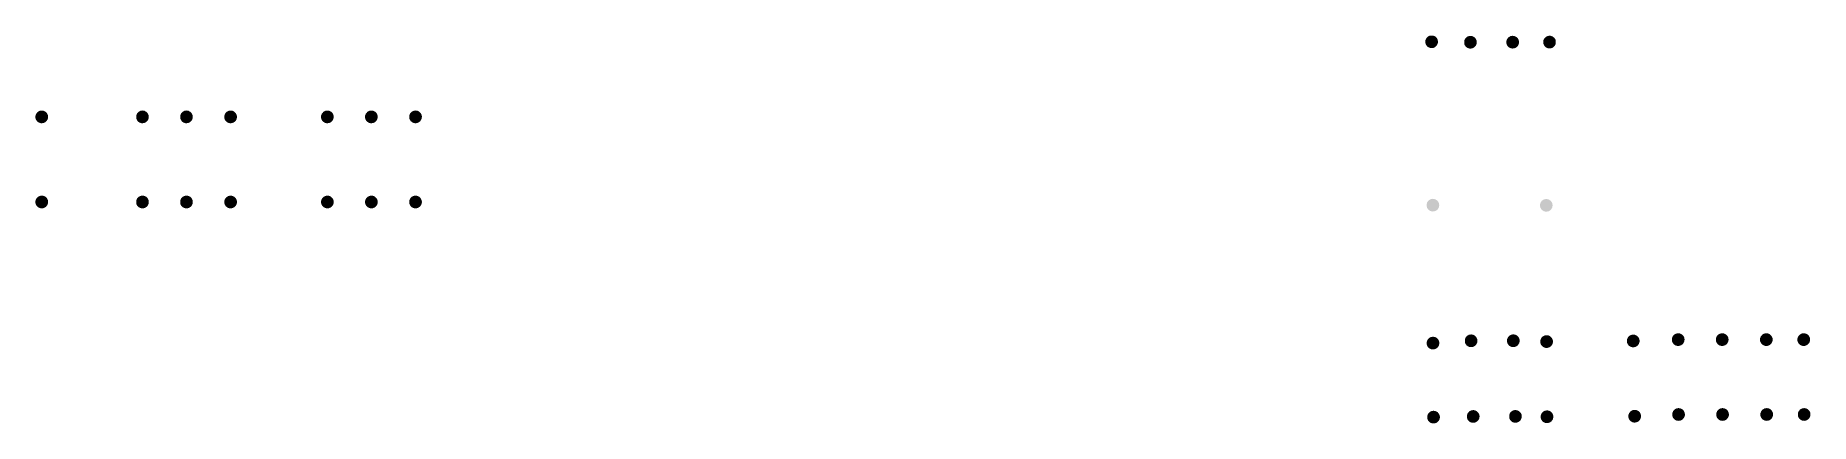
# Model space of a CAD drawing. Header units: inches. Extents: x 0 to 11487, y 0 to 10656.
# Drawn here: x 597.65 to 630.12, y 410.74 to 417.84 of the extents above; entities that cross this region are included whole.
import ezdxf

# ---------------------------------------------------------------- set-up
doc = ezdxf.new("R2010")
doc.units = ezdxf.units.IN
doc.header["$MEASUREMENT"] = 0
doc.layers.add('HATCH', color=7, linetype='Continuous')
pattern_1 = [(50, (211.243567963, 30.135967725), (7.172601826e-05, -6.275213498e-06), [7.5e-06, -8.25e-05]), (355, (211.24356796, 30.135967725), (-1.3875133361e-05, 7.521921337e-05), [6e-06, -6.6e-05]), (100.45144446, (211.24357394, 30.1359672), (5.7850884673e-05, 6.8943999097e-05), [6.3740192e-06, -7.01142112e-05]), (46.1842, (211.24356796, 30.135987725), (0.000106724133067, -1.6551928079e-05), [1.125e-05, -0.00012375]), (96.63563549, (211.24357686, 30.13598635), (9.3466194567e-05, 9.7411860077e-05), [9.5610342e-06, -0.000105171376]), (351.18416399, (211.24356796, 30.13598773), (9.3466194505e-05, 9.7411860027e-05), [9e-06, -9.90000001e-05]), (21, (211.243577963, 30.135982725), (5.9690705212e-05, -4.02618890665e-05), [7.5e-06, -8.25e-05]), (326, (211.24357796, 30.135982725), (2.4331533192e-05, 7.2515004505e-05), [6e-06, -6.6e-05]), (71.45144474, (211.24358294, 30.13597937), (8.4022237673e-05, 3.2253115281e-05), [6.374019e-06, -7.01142112e-05]), (37.5, (211.243567963, 30.135967725), (1.2159855317e-06, 3.32893853831e-05), [0, -6.52e-05, 0, -6.7e-05, 0, -6.625e-05]), (7.5, (211.243567963, 30.135967725), (2.63069537442e-05, 3.94411711882e-05), [0, -3.82e-05, 0, -6.37e-05, 0, -2.525e-05]), (327.5, (211.243545663, 30.135967725), (5.33822436172e-05, -2.2554871734e-06), [0, -2.5e-05, 0, -7.8e-05, 0, -0.0001035]), (317.5, (211.243535663, 30.135967725), (5.83186169342e-05, 1.00104982332e-05), [0, -3.25e-05, 0, -5.18e-05, 0, -7.35e-05])]

msp = doc.modelspace()

# ---------------------------------------------------------------- hatches: boundary and pattern name
at = {"layer": 'HATCH'}
h = msp.add_hatch(dxfattribs=at)
h.set_pattern_fill('AR-CONC', color=256, scale=1e-05)
h.set_pattern_definition(pattern_1)
h.paths.add_polyline_path([(623.21531, 417.83735), (623.1667, 417.83735, 0.18293728), (623.0972, 417.79264), (623.22616, 417.61188, 0.32720785), (623.30773, 417.72319, 0.35403658)])
h.paths.add_polyline_path([(623.0972, 417.79264, 0.16069185), (623.07428, 417.72319, 0.50692297), (623.22616, 417.61188)])
h = msp.add_hatch(dxfattribs=at)
h.set_pattern_fill('AR-CONC', color=256, scale=1e-05, angle=90)
h.set_pattern_definition([(140, (1011.487717504, 5.767142906), (6.275213498e-06, 7.172601826e-05), [7.5e-06, -8.25e-05]), (85, (1011.4877175, 5.76714291), (-7.521921337e-05, -1.3875133361e-05), [6e-06, -6.6e-05]), (190.45144446, (1011.487718026, 5.767148884), (-6.8943999097e-05, 5.7850884673e-05), [6.3740192e-06, -7.01142112e-05]), (136.1842, (1011.4876975, 5.76714291), (1.6551928079e-05, 0.000106724133067), [1.125e-05, -0.00012375]), (186.63563549, (1011.48769888, 5.7671518), (-9.7411860077e-05, 9.3466194567e-05), [9.5610342e-06, -0.000105171376]), (81.18416399, (1011.4876975, 5.76714291), (-9.7411860027e-05, 9.3466194505e-05), [9e-06, -9.90000001e-05]), (111, (1011.487702504, 5.767152906), (4.02618890665e-05, 5.9690705212e-05), [7.5e-06, -8.25e-05]), (56, (1011.4877025, 5.76715291), (-7.2515004505e-05, 2.4331533192e-05), [6e-06, -6.6e-05]), (161.45144474, (1011.48770586, 5.76715788), (-3.2253115281e-05, 8.4022237673e-05), [6.374019e-06, -7.01142112e-05]), (127.5, (1011.487717504, 5.767142906), (-3.32893853831e-05, 1.2159855317e-06), [0, -6.52e-05, 0, -6.7e-05, 0, -6.625e-05]), (97.5, (1011.487717504, 5.767142906), (-3.94411711882e-05, 2.63069537442e-05), [0, -3.82e-05, 0, -6.37e-05, 0, -2.525e-05]), (57.5, (1011.487717504, 5.767120606), (2.2554871734e-06, 5.33822436172e-05), [0, -2.5e-05, 0, -7.8e-05, 0, -0.0001035]), (47.5, (1011.487717504, 5.767110606), (-1.00104982332e-05, 5.83186169342e-05), [0, -3.25e-05, 0, -5.18e-05, 0, -7.35e-05])])
h.paths.add_polyline_path([(623.78633, 417.73888), (623.78633, 417.69028, 0.18293728), (623.83104, 417.62077), (624.0118, 417.74973, 0.32720785), (623.9005, 417.8313, 0.35403658)])
h.paths.add_polyline_path([(623.83104, 417.62077, 0.16069185), (623.9005, 417.59786, 0.50692297), (624.0118, 417.74973)])
h = msp.add_hatch(dxfattribs=at)
h.set_pattern_fill('AR-CONC', color=256, scale=1e-05, angle=90)
h.set_pattern_definition([(140, (1012.26046638, 5.76808447), (6.275213498e-06, 7.172601826e-05), [7.5e-06, -8.25e-05]), (85, (1012.26046638, 5.76808447), (-7.521921337e-05, -1.3875133361e-05), [6e-06, -6.6e-05]), (190.45144446, (1012.260466904, 5.76809045), (-6.8943999097e-05, 5.7850884673e-05), [6.3740192e-06, -7.01142112e-05]), (136.1842, (1012.26044638, 5.76808447), (1.6551928079e-05, 0.000106724133067), [1.125e-05, -0.00012375]), (186.63563549, (1012.26044776, 5.76809336), (-9.7411860077e-05, 9.3466194567e-05), [9.5610342e-06, -0.000105171376]), (81.18416399, (1012.26044638, 5.76808447), (-9.7411860027e-05, 9.3466194505e-05), [9e-06, -9.90000001e-05]), (111, (1012.26045138, 5.76809447), (4.02618890665e-05, 5.9690705212e-05), [7.5e-06, -8.25e-05]), (56, (1012.26045138, 5.76809447), (-7.2515004505e-05, 2.4331533192e-05), [6e-06, -6.6e-05]), (161.45144474, (1012.260454736, 5.768099445), (-3.2253115281e-05, 8.4022237673e-05), [6.374019e-06, -7.01142112e-05]), (127.5, (1012.26046638, 5.76808447), (-3.32893853831e-05, 1.2159855317e-06), [0, -6.52e-05, 0, -6.7e-05, 0, -6.625e-05]), (97.5, (1012.26046638, 5.76808447), (-3.94411711882e-05, 2.63069537442e-05), [0, -3.82e-05, 0, -6.37e-05, 0, -2.525e-05]), (57.5, (1012.26046638, 5.76806217), (2.2554871734e-06, 5.33822436172e-05), [0, -2.5e-05, 0, -7.8e-05, 0, -0.0001035]), (47.5, (1012.26046638, 5.76805217), (-1.00104982332e-05, 5.83186169342e-05), [0, -3.25e-05, 0, -5.18e-05, 0, -7.35e-05])])
h.paths.add_polyline_path([(624.55908, 417.73982), (624.55908, 417.69122, 0.18293728), (624.60379, 417.62171), (624.78455, 417.75067, 0.32720785), (624.67325, 417.83225, 0.35403658)])
h.paths.add_polyline_path([(624.60379, 417.62171, 0.16069185), (624.67325, 417.5988, 0.50692297), (624.78455, 417.75067)])
h = msp.add_hatch(dxfattribs=at)
h.set_pattern_fill('AR-CONC', color=256, scale=1e-05)
h.set_pattern_definition(pattern_1)
h.paths.add_polyline_path([(625.4322, 417.79775, 0.67483263), (625.23144, 417.71674, 0.28343791), (625.29572, 417.61246)])
h.paths.add_polyline_path([(625.46137, 417.68831), (625.46137, 417.74517, 0.1310024), (625.4322, 417.79775), (625.29572, 417.61246, 0.48022334)])
h = msp.add_hatch(dxfattribs=at)
h.set_pattern_fill('AR-CONC', color=256, scale=1e-05, angle=90)
h.set_pattern_definition([(140, (985.34638426, 4.401089167), (6.275213498e-06, 7.172601826e-05), [7.5e-06, -8.25e-05]), (85, (985.34638426, 4.40108917), (-7.521921337e-05, -1.3875133361e-05), [6e-06, -6.6e-05]), (190.45144446, (985.34638478, 4.401095144), (-6.8943999097e-05, 5.7850884673e-05), [6.3740192e-06, -7.01142112e-05]), (136.1842, (985.34636426, 4.40108917), (1.6551928079e-05, 0.000106724133067), [1.125e-05, -0.00012375]), (186.63563549, (985.34636564, 4.40109806), (-9.7411860077e-05, 9.3466194567e-05), [9.5610342e-06, -0.000105171376]), (81.18416399, (985.34636426, 4.40108917), (-9.7411860027e-05, 9.3466194505e-05), [9e-06, -9.90000001e-05]), (111, (985.34636926, 4.401099167), (4.02618890665e-05, 5.9690705212e-05), [7.5e-06, -8.25e-05]), (56, (985.34636926, 4.40109917), (-7.2515004505e-05, 2.4331533192e-05), [6e-06, -6.6e-05]), (161.45144474, (985.34637261, 4.40110414), (-3.2253115281e-05, 8.4022237673e-05), [6.374019e-06, -7.01142112e-05]), (127.5, (985.346384258, 4.401089167), (-3.32893853831e-05, 1.2159855317e-06), [0, -6.52e-05, 0, -6.7e-05, 0, -6.625e-05]), (97.5, (985.34638426, 4.401089167), (-3.94411711882e-05, 2.63069537442e-05), [0, -3.82e-05, 0, -6.37e-05, 0, -2.525e-05]), (57.5, (985.346384258, 4.401066867), (2.2554871734e-06, 5.33822436172e-05), [0, -2.5e-05, 0, -7.8e-05, 0, -0.0001035]), (47.5, (985.34638426, 4.401056867), (-1.00104982332e-05, 5.83186169342e-05), [0, -3.25e-05, 0, -5.18e-05, 0, -7.35e-05])])
h.paths.add_polyline_path([(597.645, 416.37283), (597.645, 416.32423, 0.18293728), (597.68971, 416.25472), (597.87047, 416.38368, 0.32720785), (597.75917, 416.46525, 0.35403658)])
h.paths.add_polyline_path([(597.68971, 416.25472, 0.16069185), (597.75917, 416.2318, 0.50692297), (597.87047, 416.38368)])
h = msp.add_hatch(dxfattribs=at)
h.set_pattern_fill('AR-CONC', color=256, scale=1e-05, angle=90)
h.set_pattern_definition([(140, (987.18936963, 4.401089167), (6.275213498e-06, 7.172601826e-05), [7.5e-06, -8.25e-05]), (85, (987.18936963, 4.40108917), (-7.521921337e-05, -1.3875133361e-05), [6e-06, -6.6e-05]), (190.45144446, (987.18937015, 4.401095144), (-6.8943999097e-05, 5.7850884673e-05), [6.3740192e-06, -7.01142112e-05]), (136.1842, (987.18934963, 4.40108917), (1.6551928079e-05, 0.000106724133067), [1.125e-05, -0.00012375]), (186.63563549, (987.18935101, 4.40109806), (-9.7411860077e-05, 9.3466194567e-05), [9.5610342e-06, -0.000105171376]), (81.18416399, (987.18934963, 4.40108917), (-9.7411860027e-05, 9.3466194505e-05), [9e-06, -9.90000001e-05]), (111, (987.18935463, 4.401099167), (4.02618890665e-05, 5.9690705212e-05), [7.5e-06, -8.25e-05]), (56, (987.18935463, 4.40109917), (-7.2515004505e-05, 2.4331533192e-05), [6e-06, -6.6e-05]), (161.45144474, (987.18935798, 4.40110414), (-3.2253115281e-05, 8.4022237673e-05), [6.374019e-06, -7.01142112e-05]), (127.5, (987.189369628, 4.401089167), (-3.32893853831e-05, 1.2159855317e-06), [0, -6.52e-05, 0, -6.7e-05, 0, -6.625e-05]), (97.5, (987.189369628, 4.401089167), (-3.94411711882e-05, 2.63069537442e-05), [0, -3.82e-05, 0, -6.37e-05, 0, -2.525e-05]), (57.5, (987.189369628, 4.401066867), (2.2554871734e-06, 5.33822436172e-05), [0, -2.5e-05, 0, -7.8e-05, 0, -0.0001035]), (47.5, (987.18936963, 4.401056867), (-1.00104982332e-05, 5.83186169342e-05), [0, -3.25e-05, 0, -5.18e-05, 0, -7.35e-05])])
h.paths.add_polyline_path([(599.48799, 416.37283), (599.48799, 416.32423, 0.18293728), (599.5327, 416.25472), (599.71346, 416.38368, 0.32720785), (599.60215, 416.46525, 0.35403658)])
h.paths.add_polyline_path([(599.5327, 416.25472, 0.16069185), (599.60215, 416.2318, 0.50692297), (599.71346, 416.38368)])
h = msp.add_hatch(dxfattribs=at)
h.set_pattern_fill('AR-CONC', color=256, scale=1e-05, angle=90)
h.set_pattern_definition([(140, (987.994509985, 4.401089167), (6.275213498e-06, 7.172601826e-05), [7.5e-06, -8.25e-05]), (85, (987.994509985, 4.40108917), (-7.521921337e-05, -1.3875133361e-05), [6e-06, -6.6e-05]), (190.45144446, (987.99451051, 4.401095144), (-6.8943999097e-05, 5.7850884673e-05), [6.3740192e-06, -7.01142112e-05]), (136.1842, (987.994489985, 4.40108917), (1.6551928079e-05, 0.000106724133067), [1.125e-05, -0.00012375]), (186.63563549, (987.99449136, 4.40109806), (-9.7411860077e-05, 9.3466194567e-05), [9.5610342e-06, -0.000105171376]), (81.18416399, (987.99448999, 4.40108917), (-9.7411860027e-05, 9.3466194505e-05), [9e-06, -9.90000001e-05]), (111, (987.994494985, 4.401099167), (4.02618890665e-05, 5.9690705212e-05), [7.5e-06, -8.25e-05]), (56, (987.994494985, 4.40109917), (-7.2515004505e-05, 2.4331533192e-05), [6e-06, -6.6e-05]), (161.45144474, (987.99449834, 4.40110414), (-3.2253115281e-05, 8.4022237673e-05), [6.374019e-06, -7.01142112e-05]), (127.5, (987.994509985, 4.401089167), (-3.32893853831e-05, 1.2159855317e-06), [0, -6.52e-05, 0, -6.7e-05, 0, -6.625e-05]), (97.5, (987.994509985, 4.401089167), (-3.94411711882e-05, 2.63069537442e-05), [0, -3.82e-05, 0, -6.37e-05, 0, -2.525e-05]), (57.5, (987.994509985, 4.401066867), (2.2554871734e-06, 5.33822436172e-05), [0, -2.5e-05, 0, -7.8e-05, 0, -0.0001035]), (47.5, (987.994509985, 4.401056867), (-1.00104982332e-05, 5.83186169342e-05), [0, -3.25e-05, 0, -5.18e-05, 0, -7.35e-05])])
h.paths.add_polyline_path([(600.29313, 416.37283), (600.29313, 416.32423, 0.18293728), (600.33784, 416.25472), (600.5186, 416.38368, 0.32720785), (600.40729, 416.46525, 0.35403658)])
h.paths.add_polyline_path([(600.33784, 416.25472, 0.16069185), (600.40729, 416.2318, 0.50692297), (600.5186, 416.38368)])
h = msp.add_hatch(dxfattribs=at)
h.set_pattern_fill('AR-CONC', color=256, scale=1e-05, angle=90)
h.set_pattern_definition([(140, (988.802231683, 4.401089167), (6.275213498e-06, 7.172601826e-05), [7.5e-06, -8.25e-05]), (85, (988.80223168, 4.40108917), (-7.521921337e-05, -1.3875133361e-05), [6e-06, -6.6e-05]), (190.45144446, (988.802232206, 4.401095144), (-6.8943999097e-05, 5.7850884673e-05), [6.3740192e-06, -7.01142112e-05]), (136.1842, (988.80221168, 4.40108917), (1.6551928079e-05, 0.000106724133067), [1.125e-05, -0.00012375]), (186.63563549, (988.80221306, 4.40109806), (-9.7411860077e-05, 9.3466194567e-05), [9.5610342e-06, -0.000105171376]), (81.18416399, (988.80221168, 4.40108917), (-9.7411860027e-05, 9.3466194505e-05), [9e-06, -9.90000001e-05]), (111, (988.802216683, 4.401099167), (4.02618890665e-05, 5.9690705212e-05), [7.5e-06, -8.25e-05]), (56, (988.80221668, 4.40109917), (-7.2515004505e-05, 2.4331533192e-05), [6e-06, -6.6e-05]), (161.45144474, (988.80222004, 4.40110414), (-3.2253115281e-05, 8.4022237673e-05), [6.374019e-06, -7.01142112e-05]), (127.5, (988.802231683, 4.401089167), (-3.32893853831e-05, 1.2159855317e-06), [0, -6.52e-05, 0, -6.7e-05, 0, -6.625e-05]), (97.5, (988.802231683, 4.401089167), (-3.94411711882e-05, 2.63069537442e-05), [0, -3.82e-05, 0, -6.37e-05, 0, -2.525e-05]), (57.5, (988.802231683, 4.401066867), (2.2554871734e-06, 5.33822436172e-05), [0, -2.5e-05, 0, -7.8e-05, 0, -0.0001035]), (47.5, (988.802231683, 4.401056867), (-1.00104982332e-05, 5.83186169342e-05), [0, -3.25e-05, 0, -5.18e-05, 0, -7.35e-05])])
h.paths.add_polyline_path([(601.10085, 416.37283), (601.10085, 416.32423, 0.18293728), (601.14556, 416.25472), (601.32632, 416.38368, 0.32720785), (601.21501, 416.46525, 0.35403658)])
h.paths.add_polyline_path([(601.14556, 416.25472, 0.16069185), (601.21501, 416.2318, 0.50692297), (601.32632, 416.38368)])
h = msp.add_hatch(dxfattribs=at)
h.set_pattern_fill('AR-CONC', color=256, scale=1e-05, angle=90)
h.set_pattern_definition([(140, (990.57269398, 4.401089167), (6.275213498e-06, 7.172601826e-05), [7.5e-06, -8.25e-05]), (85, (990.57269398, 4.40108917), (-7.521921337e-05, -1.3875133361e-05), [6e-06, -6.6e-05]), (190.45144446, (990.572694505, 4.401095144), (-6.8943999097e-05, 5.7850884673e-05), [6.3740192e-06, -7.01142112e-05]), (136.1842, (990.57267398, 4.40108917), (1.6551928079e-05, 0.000106724133067), [1.125e-05, -0.00012375]), (186.63563549, (990.57267536, 4.40109806), (-9.7411860077e-05, 9.3466194567e-05), [9.5610342e-06, -0.000105171376]), (81.18416399, (990.57267398, 4.40108917), (-9.7411860027e-05, 9.3466194505e-05), [9e-06, -9.90000001e-05]), (111, (990.57267898, 4.401099167), (4.02618890665e-05, 5.9690705212e-05), [7.5e-06, -8.25e-05]), (56, (990.57267898, 4.40109917), (-7.2515004505e-05, 2.4331533192e-05), [6e-06, -6.6e-05]), (161.45144474, (990.57268234, 4.40110414), (-3.2253115281e-05, 8.4022237673e-05), [6.374019e-06, -7.01142112e-05]), (127.5, (990.572693982, 4.401089167), (-3.32893853831e-05, 1.2159855317e-06), [0, -6.52e-05, 0, -6.7e-05, 0, -6.625e-05]), (97.5, (990.572693982, 4.401089167), (-3.94411711882e-05, 2.63069537442e-05), [0, -3.82e-05, 0, -6.37e-05, 0, -2.525e-05]), (57.5, (990.572693982, 4.401066867), (2.2554871734e-06, 5.33822436172e-05), [0, -2.5e-05, 0, -7.8e-05, 0, -0.0001035]), (47.5, (990.57269398, 4.401056867), (-1.00104982332e-05, 5.83186169342e-05), [0, -3.25e-05, 0, -5.18e-05, 0, -7.35e-05])])
h.paths.add_polyline_path([(602.87131, 416.37283), (602.87131, 416.32423, 0.18293728), (602.91602, 416.25472), (603.09678, 416.38368, 0.32720785), (602.98548, 416.46525, 0.35403658)])
h.paths.add_polyline_path([(602.91602, 416.25472, 0.16069185), (602.98548, 416.2318, 0.50692297), (603.09678, 416.38368)])
h = msp.add_hatch(dxfattribs=at)
h.set_pattern_fill('AR-CONC', color=256, scale=1e-05, angle=90)
h.set_pattern_definition([(140, (991.37783434, 4.401089167), (6.275213498e-06, 7.172601826e-05), [7.5e-06, -8.25e-05]), (85, (991.37783434, 4.40108917), (-7.521921337e-05, -1.3875133361e-05), [6e-06, -6.6e-05]), (190.45144446, (991.37783486, 4.401095144), (-6.8943999097e-05, 5.7850884673e-05), [6.3740192e-06, -7.01142112e-05]), (136.1842, (991.37781434, 4.40108917), (1.6551928079e-05, 0.000106724133067), [1.125e-05, -0.00012375]), (186.63563549, (991.37781572, 4.40109806), (-9.7411860077e-05, 9.3466194567e-05), [9.5610342e-06, -0.000105171376]), (81.18416399, (991.37781434, 4.40108917), (-9.7411860027e-05, 9.3466194505e-05), [9e-06, -9.90000001e-05]), (111, (991.37781934, 4.401099167), (4.02618890665e-05, 5.9690705212e-05), [7.5e-06, -8.25e-05]), (56, (991.37781934, 4.40109917), (-7.2515004505e-05, 2.4331533192e-05), [6e-06, -6.6e-05]), (161.45144474, (991.377822694, 4.40110414), (-3.2253115281e-05, 8.4022237673e-05), [6.374019e-06, -7.01142112e-05]), (127.5, (991.37783434, 4.401089167), (-3.32893853831e-05, 1.2159855317e-06), [0, -6.52e-05, 0, -6.7e-05, 0, -6.625e-05]), (97.5, (991.37783434, 4.401089167), (-3.94411711882e-05, 2.63069537442e-05), [0, -3.82e-05, 0, -6.37e-05, 0, -2.525e-05]), (57.5, (991.37783434, 4.401066867), (2.2554871734e-06, 5.33822436172e-05), [0, -2.5e-05, 0, -7.8e-05, 0, -0.0001035]), (47.5, (991.37783434, 4.401056867), (-1.00104982332e-05, 5.83186169342e-05), [0, -3.25e-05, 0, -5.18e-05, 0, -7.35e-05])])
h.paths.add_polyline_path([(603.67645, 416.37283), (603.67645, 416.32423, 0.18293728), (603.72116, 416.25472), (603.90192, 416.38368, 0.32720785), (603.79062, 416.46525, 0.35403658)])
h.paths.add_polyline_path([(603.72116, 416.25472, 0.16069185), (603.79062, 416.2318, 0.50692297), (603.90192, 416.38368)])
h = msp.add_hatch(dxfattribs=at)
h.set_pattern_fill('AR-CONC', color=256, scale=1e-05, angle=90)
h.set_pattern_definition([(140, (992.18555604, 4.401089167), (6.275213498e-06, 7.172601826e-05), [7.5e-06, -8.25e-05]), (85, (992.18555604, 4.40108917), (-7.521921337e-05, -1.3875133361e-05), [6e-06, -6.6e-05]), (190.45144446, (992.18555656, 4.401095144), (-6.8943999097e-05, 5.7850884673e-05), [6.3740192e-06, -7.01142112e-05]), (136.1842, (992.18553604, 4.40108917), (1.6551928079e-05, 0.000106724133067), [1.125e-05, -0.00012375]), (186.63563549, (992.18553742, 4.40109806), (-9.7411860077e-05, 9.3466194567e-05), [9.5610342e-06, -0.000105171376]), (81.18416399, (992.18553604, 4.40108917), (-9.7411860027e-05, 9.3466194505e-05), [9e-06, -9.90000001e-05]), (111, (992.18554104, 4.401099167), (4.02618890665e-05, 5.9690705212e-05), [7.5e-06, -8.25e-05]), (56, (992.18554104, 4.40109917), (-7.2515004505e-05, 2.4331533192e-05), [6e-06, -6.6e-05]), (161.45144474, (992.18554439, 4.40110414), (-3.2253115281e-05, 8.4022237673e-05), [6.374019e-06, -7.01142112e-05]), (127.5, (992.185556037, 4.401089167), (-3.32893853831e-05, 1.2159855317e-06), [0, -6.52e-05, 0, -6.7e-05, 0, -6.625e-05]), (97.5, (992.185556037, 4.401089167), (-3.94411711882e-05, 2.63069537442e-05), [0, -3.82e-05, 0, -6.37e-05, 0, -2.525e-05]), (57.5, (992.185556037, 4.401066867), (2.2554871734e-06, 5.33822436172e-05), [0, -2.5e-05, 0, -7.8e-05, 0, -0.0001035]), (47.5, (992.185556037, 4.401056867), (-1.00104982332e-05, 5.83186169342e-05), [0, -3.25e-05, 0, -5.18e-05, 0, -7.35e-05])])
h.paths.add_polyline_path([(604.48417, 416.37283), (604.48417, 416.32423, 0.18293728), (604.52888, 416.25472), (604.70964, 416.38368, 0.32720785), (604.59834, 416.46525, 0.35403658)])
h.paths.add_polyline_path([(604.52888, 416.25472, 0.16069185), (604.59834, 416.2318, 0.50692297), (604.70964, 416.38368)])
h = msp.add_hatch(dxfattribs=at)
h.set_pattern_fill('AR-CONC', color=256, scale=1e-05, angle=90)
h.set_pattern_definition([(140, (985.34638426, 2.843882635), (6.275213498e-06, 7.172601826e-05), [7.5e-06, -8.25e-05]), (85, (985.34638426, 2.843882635), (-7.521921337e-05, -1.3875133361e-05), [6e-06, -6.6e-05]), (190.45144446, (985.34638478, 2.84388861), (-6.8943999097e-05, 5.7850884673e-05), [6.3740192e-06, -7.01142112e-05]), (136.1842, (985.34636426, 2.843882635), (1.6551928079e-05, 0.000106724133067), [1.125e-05, -0.00012375]), (186.63563549, (985.34636564, 2.84389153), (-9.7411860077e-05, 9.3466194567e-05), [9.5610342e-06, -0.000105171376]), (81.18416399, (985.34636426, 2.84388264), (-9.7411860027e-05, 9.3466194505e-05), [9e-06, -9.90000001e-05]), (111, (985.34636926, 2.843892635), (4.02618890665e-05, 5.9690705212e-05), [7.5e-06, -8.25e-05]), (56, (985.34636926, 2.843892635), (-7.2515004505e-05, 2.4331533192e-05), [6e-06, -6.6e-05]), (161.45144474, (985.34637261, 2.84389761), (-3.2253115281e-05, 8.4022237673e-05), [6.374019e-06, -7.01142112e-05]), (127.5, (985.346384258, 2.843882635), (-3.32893853831e-05, 1.2159855317e-06), [0, -6.52e-05, 0, -6.7e-05, 0, -6.625e-05]), (97.5, (985.34638426, 2.843882635), (-3.94411711882e-05, 2.63069537442e-05), [0, -3.82e-05, 0, -6.37e-05, 0, -2.525e-05]), (57.5, (985.346384258, 2.843860335), (2.2554871734e-06, 5.33822436172e-05), [0, -2.5e-05, 0, -7.8e-05, 0, -0.0001035]), (47.5, (985.34638426, 2.843850335), (-1.00104982332e-05, 5.83186169342e-05), [0, -3.25e-05, 0, -5.18e-05, 0, -7.35e-05])])
h.paths.add_polyline_path([(597.645, 414.81562), (597.645, 414.76702, 0.18293728), (597.68971, 414.69751), (597.87047, 414.82647, 0.32720785), (597.75917, 414.90804, 0.35403658)])
h.paths.add_polyline_path([(597.68971, 414.69751, 0.16069185), (597.75917, 414.6746, 0.50692297), (597.87047, 414.82647)])
h = msp.add_hatch(dxfattribs=at)
h.set_pattern_fill('AR-CONC', color=256, scale=1e-05, angle=90)
h.set_pattern_definition([(140, (987.18936963, 2.843882635), (6.275213498e-06, 7.172601826e-05), [7.5e-06, -8.25e-05]), (85, (987.18936963, 2.843882635), (-7.521921337e-05, -1.3875133361e-05), [6e-06, -6.6e-05]), (190.45144446, (987.18937015, 2.84388861), (-6.8943999097e-05, 5.7850884673e-05), [6.3740192e-06, -7.01142112e-05]), (136.1842, (987.18934963, 2.843882635), (1.6551928079e-05, 0.000106724133067), [1.125e-05, -0.00012375]), (186.63563549, (987.18935101, 2.84389153), (-9.7411860077e-05, 9.3466194567e-05), [9.5610342e-06, -0.000105171376]), (81.18416399, (987.18934963, 2.84388264), (-9.7411860027e-05, 9.3466194505e-05), [9e-06, -9.90000001e-05]), (111, (987.18935463, 2.843892635), (4.02618890665e-05, 5.9690705212e-05), [7.5e-06, -8.25e-05]), (56, (987.18935463, 2.843892635), (-7.2515004505e-05, 2.4331533192e-05), [6e-06, -6.6e-05]), (161.45144474, (987.18935798, 2.84389761), (-3.2253115281e-05, 8.4022237673e-05), [6.374019e-06, -7.01142112e-05]), (127.5, (987.189369628, 2.843882635), (-3.32893853831e-05, 1.2159855317e-06), [0, -6.52e-05, 0, -6.7e-05, 0, -6.625e-05]), (97.5, (987.189369628, 2.843882635), (-3.94411711882e-05, 2.63069537442e-05), [0, -3.82e-05, 0, -6.37e-05, 0, -2.525e-05]), (57.5, (987.189369628, 2.843860335), (2.2554871734e-06, 5.33822436172e-05), [0, -2.5e-05, 0, -7.8e-05, 0, -0.0001035]), (47.5, (987.18936963, 2.843850335), (-1.00104982332e-05, 5.83186169342e-05), [0, -3.25e-05, 0, -5.18e-05, 0, -7.35e-05])])
h.paths.add_polyline_path([(599.48799, 414.81562), (599.48799, 414.76702, 0.18293728), (599.5327, 414.69751), (599.71346, 414.82647, 0.32720785), (599.60215, 414.90804, 0.35403658)])
h.paths.add_polyline_path([(599.5327, 414.69751, 0.16069185), (599.60215, 414.6746, 0.50692297), (599.71346, 414.82647)])
h = msp.add_hatch(dxfattribs=at)
h.set_pattern_fill('AR-CONC', color=256, scale=1e-05, angle=90)
h.set_pattern_definition([(140, (987.994509985, 2.843882635), (6.275213498e-06, 7.172601826e-05), [7.5e-06, -8.25e-05]), (85, (987.994509985, 2.843882635), (-7.521921337e-05, -1.3875133361e-05), [6e-06, -6.6e-05]), (190.45144446, (987.99451051, 2.84388861), (-6.8943999097e-05, 5.7850884673e-05), [6.3740192e-06, -7.01142112e-05]), (136.1842, (987.994489985, 2.843882635), (1.6551928079e-05, 0.000106724133067), [1.125e-05, -0.00012375]), (186.63563549, (987.99449136, 2.84389153), (-9.7411860077e-05, 9.3466194567e-05), [9.5610342e-06, -0.000105171376]), (81.18416399, (987.99448999, 2.84388264), (-9.7411860027e-05, 9.3466194505e-05), [9e-06, -9.90000001e-05]), (111, (987.994494985, 2.843892635), (4.02618890665e-05, 5.9690705212e-05), [7.5e-06, -8.25e-05]), (56, (987.994494985, 2.843892635), (-7.2515004505e-05, 2.4331533192e-05), [6e-06, -6.6e-05]), (161.45144474, (987.99449834, 2.84389761), (-3.2253115281e-05, 8.4022237673e-05), [6.374019e-06, -7.01142112e-05]), (127.5, (987.994509985, 2.843882635), (-3.32893853831e-05, 1.2159855317e-06), [0, -6.52e-05, 0, -6.7e-05, 0, -6.625e-05]), (97.5, (987.994509985, 2.843882635), (-3.94411711882e-05, 2.63069537442e-05), [0, -3.82e-05, 0, -6.37e-05, 0, -2.525e-05]), (57.5, (987.994509985, 2.843860335), (2.2554871734e-06, 5.33822436172e-05), [0, -2.5e-05, 0, -7.8e-05, 0, -0.0001035]), (47.5, (987.994509985, 2.843850335), (-1.00104982332e-05, 5.83186169342e-05), [0, -3.25e-05, 0, -5.18e-05, 0, -7.35e-05])])
h.paths.add_polyline_path([(600.29313, 414.81562), (600.29313, 414.76702, 0.18293728), (600.33784, 414.69751), (600.5186, 414.82647, 0.32720785), (600.40729, 414.90804, 0.35403658)])
h.paths.add_polyline_path([(600.33784, 414.69751, 0.16069185), (600.40729, 414.6746, 0.50692297), (600.5186, 414.82647)])
h = msp.add_hatch(dxfattribs=at)
h.set_pattern_fill('AR-CONC', color=256, scale=1e-05, angle=90)
h.set_pattern_definition([(140, (988.802231683, 2.843882635), (6.275213498e-06, 7.172601826e-05), [7.5e-06, -8.25e-05]), (85, (988.80223168, 2.843882635), (-7.521921337e-05, -1.3875133361e-05), [6e-06, -6.6e-05]), (190.45144446, (988.802232206, 2.84388861), (-6.8943999097e-05, 5.7850884673e-05), [6.3740192e-06, -7.01142112e-05]), (136.1842, (988.80221168, 2.843882635), (1.6551928079e-05, 0.000106724133067), [1.125e-05, -0.00012375]), (186.63563549, (988.80221306, 2.84389153), (-9.7411860077e-05, 9.3466194567e-05), [9.5610342e-06, -0.000105171376]), (81.18416399, (988.80221168, 2.84388264), (-9.7411860027e-05, 9.3466194505e-05), [9e-06, -9.90000001e-05]), (111, (988.802216683, 2.843892635), (4.02618890665e-05, 5.9690705212e-05), [7.5e-06, -8.25e-05]), (56, (988.80221668, 2.843892635), (-7.2515004505e-05, 2.4331533192e-05), [6e-06, -6.6e-05]), (161.45144474, (988.80222004, 2.84389761), (-3.2253115281e-05, 8.4022237673e-05), [6.374019e-06, -7.01142112e-05]), (127.5, (988.802231683, 2.843882635), (-3.32893853831e-05, 1.2159855317e-06), [0, -6.52e-05, 0, -6.7e-05, 0, -6.625e-05]), (97.5, (988.802231683, 2.843882635), (-3.94411711882e-05, 2.63069537442e-05), [0, -3.82e-05, 0, -6.37e-05, 0, -2.525e-05]), (57.5, (988.802231683, 2.843860335), (2.2554871734e-06, 5.33822436172e-05), [0, -2.5e-05, 0, -7.8e-05, 0, -0.0001035]), (47.5, (988.802231683, 2.843850335), (-1.00104982332e-05, 5.83186169342e-05), [0, -3.25e-05, 0, -5.18e-05, 0, -7.35e-05])])
h.paths.add_polyline_path([(601.10085, 414.81562), (601.10085, 414.76702, 0.18293728), (601.14556, 414.69751), (601.32632, 414.82647, 0.32720785), (601.21501, 414.90804, 0.35403658)])
h.paths.add_polyline_path([(601.14556, 414.69751, 0.16069185), (601.21501, 414.6746, 0.50692297), (601.32632, 414.82647)])
h = msp.add_hatch(dxfattribs=at)
h.set_pattern_fill('AR-CONC', color=256, scale=1e-05, angle=90)
h.set_pattern_definition([(140, (990.57269398, 2.843882635), (6.275213498e-06, 7.172601826e-05), [7.5e-06, -8.25e-05]), (85, (990.57269398, 2.843882635), (-7.521921337e-05, -1.3875133361e-05), [6e-06, -6.6e-05]), (190.45144446, (990.572694505, 2.84388861), (-6.8943999097e-05, 5.7850884673e-05), [6.3740192e-06, -7.01142112e-05]), (136.1842, (990.57267398, 2.843882635), (1.6551928079e-05, 0.000106724133067), [1.125e-05, -0.00012375]), (186.63563549, (990.57267536, 2.84389153), (-9.7411860077e-05, 9.3466194567e-05), [9.5610342e-06, -0.000105171376]), (81.18416399, (990.57267398, 2.84388264), (-9.7411860027e-05, 9.3466194505e-05), [9e-06, -9.90000001e-05]), (111, (990.57267898, 2.843892635), (4.02618890665e-05, 5.9690705212e-05), [7.5e-06, -8.25e-05]), (56, (990.57267898, 2.843892635), (-7.2515004505e-05, 2.4331533192e-05), [6e-06, -6.6e-05]), (161.45144474, (990.57268234, 2.84389761), (-3.2253115281e-05, 8.4022237673e-05), [6.374019e-06, -7.01142112e-05]), (127.5, (990.572693982, 2.843882635), (-3.32893853831e-05, 1.2159855317e-06), [0, -6.52e-05, 0, -6.7e-05, 0, -6.625e-05]), (97.5, (990.572693982, 2.843882635), (-3.94411711882e-05, 2.63069537442e-05), [0, -3.82e-05, 0, -6.37e-05, 0, -2.525e-05]), (57.5, (990.572693982, 2.843860335), (2.2554871734e-06, 5.33822436172e-05), [0, -2.5e-05, 0, -7.8e-05, 0, -0.0001035]), (47.5, (990.57269398, 2.843850335), (-1.00104982332e-05, 5.83186169342e-05), [0, -3.25e-05, 0, -5.18e-05, 0, -7.35e-05])])
h.paths.add_polyline_path([(602.87131, 414.81562), (602.87131, 414.76702, 0.18293728), (602.91602, 414.69751), (603.09678, 414.82647, 0.32720785), (602.98548, 414.90804, 0.35403658)])
h.paths.add_polyline_path([(602.91602, 414.69751, 0.16069185), (602.98548, 414.6746, 0.50692297), (603.09678, 414.82647)])
h = msp.add_hatch(dxfattribs=at)
h.set_pattern_fill('AR-CONC', color=256, scale=1e-05, angle=90)
h.set_pattern_definition([(140, (991.37783434, 2.843882635), (6.275213498e-06, 7.172601826e-05), [7.5e-06, -8.25e-05]), (85, (991.37783434, 2.843882635), (-7.521921337e-05, -1.3875133361e-05), [6e-06, -6.6e-05]), (190.45144446, (991.37783486, 2.84388861), (-6.8943999097e-05, 5.7850884673e-05), [6.3740192e-06, -7.01142112e-05]), (136.1842, (991.37781434, 2.843882635), (1.6551928079e-05, 0.000106724133067), [1.125e-05, -0.00012375]), (186.63563549, (991.37781572, 2.84389153), (-9.7411860077e-05, 9.3466194567e-05), [9.5610342e-06, -0.000105171376]), (81.18416399, (991.37781434, 2.84388264), (-9.7411860027e-05, 9.3466194505e-05), [9e-06, -9.90000001e-05]), (111, (991.37781934, 2.843892635), (4.02618890665e-05, 5.9690705212e-05), [7.5e-06, -8.25e-05]), (56, (991.37781934, 2.843892635), (-7.2515004505e-05, 2.4331533192e-05), [6e-06, -6.6e-05]), (161.45144474, (991.377822694, 2.84389761), (-3.2253115281e-05, 8.4022237673e-05), [6.374019e-06, -7.01142112e-05]), (127.5, (991.37783434, 2.843882635), (-3.32893853831e-05, 1.2159855317e-06), [0, -6.52e-05, 0, -6.7e-05, 0, -6.625e-05]), (97.5, (991.37783434, 2.843882635), (-3.94411711882e-05, 2.63069537442e-05), [0, -3.82e-05, 0, -6.37e-05, 0, -2.525e-05]), (57.5, (991.37783434, 2.843860335), (2.2554871734e-06, 5.33822436172e-05), [0, -2.5e-05, 0, -7.8e-05, 0, -0.0001035]), (47.5, (991.37783434, 2.843850335), (-1.00104982332e-05, 5.83186169342e-05), [0, -3.25e-05, 0, -5.18e-05, 0, -7.35e-05])])
h.paths.add_polyline_path([(603.67645, 414.81562), (603.67645, 414.76702, 0.18293728), (603.72116, 414.69751), (603.90192, 414.82647, 0.32720785), (603.79062, 414.90804, 0.35403658)])
h.paths.add_polyline_path([(603.72116, 414.69751, 0.16069185), (603.79062, 414.6746, 0.50692297), (603.90192, 414.82647)])
h = msp.add_hatch(dxfattribs=at)
h.set_pattern_fill('AR-CONC', color=256, scale=1e-05, angle=90)
h.set_pattern_definition([(140, (992.18555604, 2.843882635), (6.275213498e-06, 7.172601826e-05), [7.5e-06, -8.25e-05]), (85, (992.18555604, 2.843882635), (-7.521921337e-05, -1.3875133361e-05), [6e-06, -6.6e-05]), (190.45144446, (992.18555656, 2.84388861), (-6.8943999097e-05, 5.7850884673e-05), [6.3740192e-06, -7.01142112e-05]), (136.1842, (992.18553604, 2.843882635), (1.6551928079e-05, 0.000106724133067), [1.125e-05, -0.00012375]), (186.63563549, (992.18553742, 2.84389153), (-9.7411860077e-05, 9.3466194567e-05), [9.5610342e-06, -0.000105171376]), (81.18416399, (992.18553604, 2.84388264), (-9.7411860027e-05, 9.3466194505e-05), [9e-06, -9.90000001e-05]), (111, (992.18554104, 2.843892635), (4.02618890665e-05, 5.9690705212e-05), [7.5e-06, -8.25e-05]), (56, (992.18554104, 2.843892635), (-7.2515004505e-05, 2.4331533192e-05), [6e-06, -6.6e-05]), (161.45144474, (992.18554439, 2.84389761), (-3.2253115281e-05, 8.4022237673e-05), [6.374019e-06, -7.01142112e-05]), (127.5, (992.185556037, 2.843882635), (-3.32893853831e-05, 1.2159855317e-06), [0, -6.52e-05, 0, -6.7e-05, 0, -6.625e-05]), (97.5, (992.185556037, 2.843882635), (-3.94411711882e-05, 2.63069537442e-05), [0, -3.82e-05, 0, -6.37e-05, 0, -2.525e-05]), (57.5, (992.185556037, 2.843860335), (2.2554871734e-06, 5.33822436172e-05), [0, -2.5e-05, 0, -7.8e-05, 0, -0.0001035]), (47.5, (992.185556037, 2.843850335), (-1.00104982332e-05, 5.83186169342e-05), [0, -3.25e-05, 0, -5.18e-05, 0, -7.35e-05])])
h.paths.add_polyline_path([(604.48417, 414.81562), (604.48417, 414.76702, 0.18293728), (604.52888, 414.69751), (604.70964, 414.82647, 0.32720785), (604.59834, 414.90804, 0.35403658)])
h.paths.add_polyline_path([(604.52888, 414.69751, 0.16069185), (604.59834, 414.6746, 0.50692297), (604.70964, 414.82647)])
h = msp.add_hatch(dxfattribs=at)
h.set_pattern_fill('AR-CONC', color=256, scale=1e-05)
h.set_pattern_definition(pattern_1)
h.paths.add_polyline_path([(623.33012, 414.73278, 1), (623.09667, 414.73278, 1)])
h.paths.add_polyline_path([(625.40475, 414.72944, 1), (625.1713, 414.72944, 1)])
h = msp.add_hatch(dxfattribs=at)
h.set_pattern_fill('AR-CONC', color=256, scale=1e-05, angle=90)
h.set_pattern_definition([(140, (1010.8021876, 0.261840614), (6.275213498e-06, 7.172601826e-05), [7.5e-06, -8.25e-05]), (85, (1010.8021876, 0.261840614), (-7.521921337e-05, -1.3875133361e-05), [6e-06, -6.6e-05]), (190.45144446, (1010.80218812, 0.26184659), (-6.8943999097e-05, 5.7850884673e-05), [6.3740192e-06, -7.01142112e-05]), (136.1842, (1010.8021676, 0.26184061), (1.6551928079e-05, 0.000106724133067), [1.125e-05, -0.00012375]), (186.63563549, (1010.80216898, 0.26184951), (-9.7411860077e-05, 9.3466194567e-05), [9.5610342e-06, -0.000105171376]), (81.18416399, (1010.8021676, 0.26184061), (-9.7411860027e-05, 9.3466194505e-05), [9e-06, -9.90000001e-05]), (111, (1010.8021726, 0.261850614), (4.02618890665e-05, 5.9690705212e-05), [7.5e-06, -8.25e-05]), (56, (1010.8021726, 0.261850614), (-7.2515004505e-05, 2.4331533192e-05), [6e-06, -6.6e-05]), (161.45144474, (1010.802175954, 0.26185559), (-3.2253115281e-05, 8.4022237673e-05), [6.374019e-06, -7.01142112e-05]), (127.5, (1010.8021876, 0.261840614), (-3.32893853831e-05, 1.2159855317e-06), [0, -6.52e-05, 0, -6.7e-05, 0, -6.625e-05]), (97.5, (1010.8021876, 0.261840614), (-3.94411711882e-05, 2.63069537442e-05), [0, -3.82e-05, 0, -6.37e-05, 0, -2.525e-05]), (57.5, (1010.8021876, 0.261818314), (2.2554871734e-06, 5.33822436172e-05), [0, -2.5e-05, 0, -7.8e-05, 0, -0.0001035]), (47.5, (1010.8021876, 0.261808314), (-1.00104982332e-05, 5.83186169342e-05), [0, -3.25e-05, 0, -5.18e-05, 0, -7.35e-05])])
h.paths.add_polyline_path([(623.10081, 412.23358), (623.10081, 412.18498, 0.18293728), (623.14552, 412.11547), (623.32627, 412.24443, 0.32720785), (623.21497, 412.326, 0.35403658)])
h.paths.add_polyline_path([(623.14552, 412.11547, 0.16069185), (623.21497, 412.09256, 0.50692297), (623.32627, 412.24443)])
h = msp.add_hatch(dxfattribs=at)
h.set_pattern_fill('AR-CONC', color=256, scale=1e-05, angle=90)
h.set_pattern_definition([(140, (1011.49947771, 0.30409786), (6.275213498e-06, 7.172601826e-05), [7.5e-06, -8.25e-05]), (85, (1011.49947771, 0.30409786), (-7.521921337e-05, -1.3875133361e-05), [6e-06, -6.6e-05]), (190.45144446, (1011.49947823, 0.30410384), (-6.8943999097e-05, 5.7850884673e-05), [6.3740192e-06, -7.01142112e-05]), (136.1842, (1011.49945771, 0.30409786), (1.6551928079e-05, 0.000106724133067), [1.125e-05, -0.00012375]), (186.63563549, (1011.49945909, 0.30410676), (-9.7411860077e-05, 9.3466194567e-05), [9.5610342e-06, -0.000105171376]), (81.18416399, (1011.49945771, 0.30409786), (-9.7411860027e-05, 9.3466194505e-05), [9e-06, -9.90000001e-05]), (111, (1011.49946271, 0.30410786), (4.02618890665e-05, 5.9690705212e-05), [7.5e-06, -8.25e-05]), (56, (1011.49946271, 0.30410786), (-7.2515004505e-05, 2.4331533192e-05), [6e-06, -6.6e-05]), (161.45144474, (1011.49946606, 0.30411284), (-3.2253115281e-05, 8.4022237673e-05), [6.374019e-06, -7.01142112e-05]), (127.5, (1011.499477708, 0.304097863), (-3.32893853831e-05, 1.2159855317e-06), [0, -6.52e-05, 0, -6.7e-05, 0, -6.625e-05]), (97.5, (1011.499477708, 0.304097863), (-3.94411711882e-05, 2.63069537442e-05), [0, -3.82e-05, 0, -6.37e-05, 0, -2.525e-05]), (57.5, (1011.499477708, 0.304075563), (2.2554871734e-06, 5.33822436172e-05), [0, -2.5e-05, 0, -7.8e-05, 0, -0.0001035]), (47.5, (1011.49947771, 0.304065563), (-1.00104982332e-05, 5.83186169342e-05), [0, -3.25e-05, 0, -5.18e-05, 0, -7.35e-05])])
h.paths.add_polyline_path([(623.7981, 412.27584), (623.7981, 412.22723, 0.18293728), (623.84281, 412.15773), (624.02356, 412.28669, 0.32720785), (623.91226, 412.36826, 0.35403658)])
h.paths.add_polyline_path([(623.84281, 412.15773, 0.16069185), (623.91226, 412.13481, 0.50692297), (624.02356, 412.28669)])
h = msp.add_hatch(dxfattribs=at)
h.set_pattern_fill('AR-CONC', color=256, scale=1e-05, angle=90)
h.set_pattern_definition([(140, (1012.272226585, 0.30503943), (6.275213498e-06, 7.172601826e-05), [7.5e-06, -8.25e-05]), (85, (1012.272226585, 0.30503943), (-7.521921337e-05, -1.3875133361e-05), [6e-06, -6.6e-05]), (190.45144446, (1012.27222711, 0.305045405), (-6.8943999097e-05, 5.7850884673e-05), [6.3740192e-06, -7.01142112e-05]), (136.1842, (1012.272206585, 0.30503943), (1.6551928079e-05, 0.000106724133067), [1.125e-05, -0.00012375]), (186.63563549, (1012.27220796, 0.30504832), (-9.7411860077e-05, 9.3466194567e-05), [9.5610342e-06, -0.000105171376]), (81.18416399, (1012.27220659, 0.30503943), (-9.7411860027e-05, 9.3466194505e-05), [9e-06, -9.90000001e-05]), (111, (1012.272211585, 0.30504943), (4.02618890665e-05, 5.9690705212e-05), [7.5e-06, -8.25e-05]), (56, (1012.272211585, 0.30504943), (-7.2515004505e-05, 2.4331533192e-05), [6e-06, -6.6e-05]), (161.45144474, (1012.27221494, 0.3050544), (-3.2253115281e-05, 8.4022237673e-05), [6.374019e-06, -7.01142112e-05]), (127.5, (1012.272226585, 0.305039428), (-3.32893853831e-05, 1.2159855317e-06), [0, -6.52e-05, 0, -6.7e-05, 0, -6.625e-05]), (97.5, (1012.272226585, 0.305039428), (-3.94411711882e-05, 2.63069537442e-05), [0, -3.82e-05, 0, -6.37e-05, 0, -2.525e-05]), (57.5, (1012.272226585, 0.305017128), (2.2554871734e-06, 5.33822436172e-05), [0, -2.5e-05, 0, -7.8e-05, 0, -0.0001035]), (47.5, (1012.272226585, 0.305007128), (-1.00104982332e-05, 5.83186169342e-05), [0, -3.25e-05, 0, -5.18e-05, 0, -7.35e-05])])
h.paths.add_polyline_path([(624.57084, 412.27678), (624.57084, 412.22818, 0.18293728), (624.61555, 412.15867), (624.79631, 412.28763, 0.32720785), (624.68501, 412.3692, 0.35403658)])
h.paths.add_polyline_path([(624.61555, 412.15867, 0.16069185), (624.68501, 412.13575, 0.50692297), (624.79631, 412.28763)])
h = msp.add_hatch(dxfattribs=at)
h.set_pattern_fill('AR-CONC', color=256, scale=1e-05, angle=90)
h.set_pattern_definition([(140, (1012.88120715, 0.28976524), (6.275213498e-06, 7.172601826e-05), [7.5e-06, -8.25e-05]), (85, (1012.88120715, 0.28976524), (-7.521921337e-05, -1.3875133361e-05), [6e-06, -6.6e-05]), (190.45144446, (1012.88120767, 0.289771215), (-6.8943999097e-05, 5.7850884673e-05), [6.3740192e-06, -7.01142112e-05]), (136.1842, (1012.88118715, 0.28976524), (1.6551928079e-05, 0.000106724133067), [1.125e-05, -0.00012375]), (186.63563549, (1012.88118853, 0.28977413), (-9.7411860077e-05, 9.3466194567e-05), [9.5610342e-06, -0.000105171376]), (81.18416399, (1012.88118715, 0.28976524), (-9.7411860027e-05, 9.3466194505e-05), [9e-06, -9.90000001e-05]), (111, (1012.88119215, 0.28977524), (4.02618890665e-05, 5.9690705212e-05), [7.5e-06, -8.25e-05]), (56, (1012.88119215, 0.28977524), (-7.2515004505e-05, 2.4331533192e-05), [6e-06, -6.6e-05]), (161.45144474, (1012.881195506, 0.28978021), (-3.2253115281e-05, 8.4022237673e-05), [6.374019e-06, -7.01142112e-05]), (127.5, (1012.88120715, 0.289765238), (-3.32893853831e-05, 1.2159855317e-06), [0, -6.52e-05, 0, -6.7e-05, 0, -6.625e-05]), (97.5, (1012.88120715, 0.289765238), (-3.94411711882e-05, 2.63069537442e-05), [0, -3.82e-05, 0, -6.37e-05, 0, -2.525e-05]), (57.5, (1012.88120715, 0.289742938), (2.2554871734e-06, 5.33822436172e-05), [0, -2.5e-05, 0, -7.8e-05, 0, -0.0001035]), (47.5, (1012.88120715, 0.28973294), (-1.00104982332e-05, 5.83186169342e-05), [0, -3.25e-05, 0, -5.18e-05, 0, -7.35e-05])])
h.paths.add_polyline_path([(625.17982, 412.2615), (625.17982, 412.2129, 0.18293728), (625.22453, 412.14339), (625.40529, 412.27235, 0.32720785), (625.29399, 412.35393, 0.35403658)])
h.paths.add_polyline_path([(625.22453, 412.14339, 0.16069185), (625.29399, 412.12048, 0.50692297), (625.40529, 412.27235)])
h = msp.add_hatch(dxfattribs=at)
h.set_pattern_fill('AR-CONC', color=256, scale=1e-05, angle=90)
h.set_pattern_definition([(140, (1014.46601372, 0.30133662), (6.275213498e-06, 7.172601826e-05), [7.5e-06, -8.25e-05]), (85, (1014.46601372, 0.30133662), (-7.521921337e-05, -1.3875133361e-05), [6e-06, -6.6e-05]), (190.45144446, (1014.466014246, 0.301342595), (-6.8943999097e-05, 5.7850884673e-05), [6.3740192e-06, -7.01142112e-05]), (136.1842, (1014.46599372, 0.30133662), (1.6551928079e-05, 0.000106724133067), [1.125e-05, -0.00012375]), (186.63563549, (1014.4659951, 0.30134551), (-9.7411860077e-05, 9.3466194567e-05), [9.5610342e-06, -0.000105171376]), (81.18416399, (1014.46599372, 0.30133662), (-9.7411860027e-05, 9.3466194505e-05), [9e-06, -9.90000001e-05]), (111, (1014.46599872, 0.30134662), (4.02618890665e-05, 5.9690705212e-05), [7.5e-06, -8.25e-05]), (56, (1014.46599872, 0.30134662), (-7.2515004505e-05, 2.4331533192e-05), [6e-06, -6.6e-05]), (161.45144474, (1014.46600208, 0.30135159), (-3.2253115281e-05, 8.4022237673e-05), [6.374019e-06, -7.01142112e-05]), (127.5, (1014.466013723, 0.301336618), (-3.32893853831e-05, 1.2159855317e-06), [0, -6.52e-05, 0, -6.7e-05, 0, -6.625e-05]), (97.5, (1014.466013723, 0.301336618), (-3.94411711882e-05, 2.63069537442e-05), [0, -3.82e-05, 0, -6.37e-05, 0, -2.525e-05]), (57.5, (1014.466013723, 0.301314318), (2.2554871734e-06, 5.33822436172e-05), [0, -2.5e-05, 0, -7.8e-05, 0, -0.0001035]), (47.5, (1014.466013723, 0.30130432), (-1.00104982332e-05, 5.83186169342e-05), [0, -3.25e-05, 0, -5.18e-05, 0, -7.35e-05])])
h.paths.add_polyline_path([(626.76463, 412.27308), (626.76463, 412.22447, 0.18293728), (626.80934, 412.15497), (626.9901, 412.28392, 0.32720785), (626.8788, 412.3655, 0.35403658)])
h.paths.add_polyline_path([(626.80934, 412.15497, 0.16069185), (626.8788, 412.13205, 0.50692297), (626.9901, 412.28392)])
h = msp.add_hatch(dxfattribs=at)
h.set_pattern_fill('AR-CONC', color=256, scale=1e-05, angle=90)
h.set_pattern_definition([(140, (1015.28891834, 0.325771576), (6.275213498e-06, 7.172601826e-05), [7.5e-06, -8.25e-05]), (85, (1015.28891834, 0.325771576), (-7.521921337e-05, -1.3875133361e-05), [6e-06, -6.6e-05]), (190.45144446, (1015.28891886, 0.32577755), (-6.8943999097e-05, 5.7850884673e-05), [6.3740192e-06, -7.01142112e-05]), (136.1842, (1015.28889834, 0.32577158), (1.6551928079e-05, 0.000106724133067), [1.125e-05, -0.00012375]), (186.63563549, (1015.28889972, 0.32578047), (-9.7411860077e-05, 9.3466194567e-05), [9.5610342e-06, -0.000105171376]), (81.18416399, (1015.28889834, 0.32577158), (-9.7411860027e-05, 9.3466194505e-05), [9e-06, -9.90000001e-05]), (111, (1015.28890334, 0.325781576), (4.02618890665e-05, 5.9690705212e-05), [7.5e-06, -8.25e-05]), (56, (1015.28890334, 0.325781576), (-7.2515004505e-05, 2.4331533192e-05), [6e-06, -6.6e-05]), (161.45144474, (1015.28890669, 0.32578655), (-3.2253115281e-05, 8.4022237673e-05), [6.374019e-06, -7.01142112e-05]), (127.5, (1015.288918337, 0.325771576), (-3.32893853831e-05, 1.2159855317e-06), [0, -6.52e-05, 0, -6.7e-05, 0, -6.625e-05]), (97.5, (1015.288918337, 0.325771576), (-3.94411711882e-05, 2.63069537442e-05), [0, -3.82e-05, 0, -6.37e-05, 0, -2.525e-05]), (57.5, (1015.288918337, 0.325749276), (2.2554871734e-06, 5.33822436172e-05), [0, -2.5e-05, 0, -7.8e-05, 0, -0.0001035]), (47.5, (1015.288918337, 0.325739276), (-1.00104982332e-05, 5.83186169342e-05), [0, -3.25e-05, 0, -5.18e-05, 0, -7.35e-05])])
h.paths.add_polyline_path([(627.58754, 412.29751), (627.58754, 412.24891, 0.18293728), (627.63225, 412.1794), (627.81301, 412.30836, 0.32720785), (627.7017, 412.38993, 0.35403658)])
h.paths.add_polyline_path([(627.63225, 412.1794, 0.16069185), (627.7017, 412.15649, 0.50692297), (627.81301, 412.30836)])
h = msp.add_hatch(dxfattribs=at)
h.set_pattern_fill('AR-CONC', color=256, scale=1e-05, angle=90)
h.set_pattern_definition([(140, (1016.094058695, 0.325771576), (6.275213498e-06, 7.172601826e-05), [7.5e-06, -8.25e-05]), (85, (1016.094058695, 0.325771576), (-7.521921337e-05, -1.3875133361e-05), [6e-06, -6.6e-05]), (190.45144446, (1016.09405922, 0.32577755), (-6.8943999097e-05, 5.7850884673e-05), [6.3740192e-06, -7.01142112e-05]), (136.1842, (1016.094038695, 0.32577158), (1.6551928079e-05, 0.000106724133067), [1.125e-05, -0.00012375]), (186.63563549, (1016.09404007, 0.32578047), (-9.7411860077e-05, 9.3466194567e-05), [9.5610342e-06, -0.000105171376]), (81.18416399, (1016.0940387, 0.32577158), (-9.7411860027e-05, 9.3466194505e-05), [9e-06, -9.90000001e-05]), (111, (1016.094043695, 0.325781576), (4.02618890665e-05, 5.9690705212e-05), [7.5e-06, -8.25e-05]), (56, (1016.094043695, 0.325781576), (-7.2515004505e-05, 2.4331533192e-05), [6e-06, -6.6e-05]), (161.45144474, (1016.09404705, 0.32578655), (-3.2253115281e-05, 8.4022237673e-05), [6.374019e-06, -7.01142112e-05]), (127.5, (1016.094058695, 0.325771576), (-3.32893853831e-05, 1.2159855317e-06), [0, -6.52e-05, 0, -6.7e-05, 0, -6.625e-05]), (97.5, (1016.094058695, 0.325771576), (-3.94411711882e-05, 2.63069537442e-05), [0, -3.82e-05, 0, -6.37e-05, 0, -2.525e-05]), (57.5, (1016.094058695, 0.325749276), (2.2554871734e-06, 5.33822436172e-05), [0, -2.5e-05, 0, -7.8e-05, 0, -0.0001035]), (47.5, (1016.094058695, 0.325739276), (-1.00104982332e-05, 5.83186169342e-05), [0, -3.25e-05, 0, -5.18e-05, 0, -7.35e-05])])
h.paths.add_polyline_path([(628.39268, 412.29751), (628.39268, 412.24891, 0.18293728), (628.43739, 412.1794), (628.61815, 412.30836, 0.32720785), (628.50684, 412.38993, 0.35403658)])
h.paths.add_polyline_path([(628.43739, 412.1794, 0.16069185), (628.50684, 412.15649, 0.50692297), (628.61815, 412.30836)])
h = msp.add_hatch(dxfattribs=at)
h.set_pattern_fill('AR-CONC', color=256, scale=1e-05, angle=90)
h.set_pattern_definition([(140, (1016.901780393, 0.325771576), (6.275213498e-06, 7.172601826e-05), [7.5e-06, -8.25e-05]), (85, (1016.90178039, 0.325771576), (-7.521921337e-05, -1.3875133361e-05), [6e-06, -6.6e-05]), (190.45144446, (1016.901780916, 0.32577755), (-6.8943999097e-05, 5.7850884673e-05), [6.3740192e-06, -7.01142112e-05]), (136.1842, (1016.90176039, 0.32577158), (1.6551928079e-05, 0.000106724133067), [1.125e-05, -0.00012375]), (186.63563549, (1016.90176177, 0.32578047), (-9.7411860077e-05, 9.3466194567e-05), [9.5610342e-06, -0.000105171376]), (81.18416399, (1016.90176039, 0.32577158), (-9.7411860027e-05, 9.3466194505e-05), [9e-06, -9.90000001e-05]), (111, (1016.901765393, 0.325781576), (4.02618890665e-05, 5.9690705212e-05), [7.5e-06, -8.25e-05]), (56, (1016.90176539, 0.325781576), (-7.2515004505e-05, 2.4331533192e-05), [6e-06, -6.6e-05]), (161.45144474, (1016.90176875, 0.32578655), (-3.2253115281e-05, 8.4022237673e-05), [6.374019e-06, -7.01142112e-05]), (127.5, (1016.901780393, 0.325771576), (-3.32893853831e-05, 1.2159855317e-06), [0, -6.52e-05, 0, -6.7e-05, 0, -6.625e-05]), (97.5, (1016.901780393, 0.325771576), (-3.94411711882e-05, 2.63069537442e-05), [0, -3.82e-05, 0, -6.37e-05, 0, -2.525e-05]), (57.5, (1016.901780393, 0.325749276), (2.2554871734e-06, 5.33822436172e-05), [0, -2.5e-05, 0, -7.8e-05, 0, -0.0001035]), (47.5, (1016.901780393, 0.325739276), (-1.00104982332e-05, 5.83186169342e-05), [0, -3.25e-05, 0, -5.18e-05, 0, -7.35e-05])])
h.paths.add_polyline_path([(629.2004, 412.29751), (629.2004, 412.24891, 0.18293728), (629.24511, 412.1794), (629.42587, 412.30836, 0.32720785), (629.31456, 412.38993, 0.35403658)])
h.paths.add_polyline_path([(629.24511, 412.1794, 0.16069185), (629.31456, 412.15649, 0.50692297), (629.42587, 412.30836)])
h = msp.add_hatch(dxfattribs=at)
h.set_pattern_fill('AR-CONC', color=256, scale=1e-05, angle=90)
h.set_pattern_definition([(140, (1017.58629256, 0.325771576), (6.275213498e-06, 7.172601826e-05), [7.5e-06, -8.25e-05]), (85, (1017.58629256, 0.325771576), (-7.521921337e-05, -1.3875133361e-05), [6e-06, -6.6e-05]), (190.45144446, (1017.586293085, 0.32577755), (-6.8943999097e-05, 5.7850884673e-05), [6.3740192e-06, -7.01142112e-05]), (136.1842, (1017.58627256, 0.32577158), (1.6551928079e-05, 0.000106724133067), [1.125e-05, -0.00012375]), (186.63563549, (1017.58627394, 0.32578047), (-9.7411860077e-05, 9.3466194567e-05), [9.5610342e-06, -0.000105171376]), (81.18416399, (1017.58627256, 0.32577158), (-9.7411860027e-05, 9.3466194505e-05), [9e-06, -9.90000001e-05]), (111, (1017.58627756, 0.325781576), (4.02618890665e-05, 5.9690705212e-05), [7.5e-06, -8.25e-05]), (56, (1017.58627756, 0.325781576), (-7.2515004505e-05, 2.4331533192e-05), [6e-06, -6.6e-05]), (161.45144474, (1017.58628092, 0.32578655), (-3.2253115281e-05, 8.4022237673e-05), [6.374019e-06, -7.01142112e-05]), (127.5, (1017.586292562, 0.325771576), (-3.32893853831e-05, 1.2159855317e-06), [0, -6.52e-05, 0, -6.7e-05, 0, -6.625e-05]), (97.5, (1017.586292562, 0.325771576), (-3.94411711882e-05, 2.63069537442e-05), [0, -3.82e-05, 0, -6.37e-05, 0, -2.525e-05]), (57.5, (1017.586292562, 0.325749276), (2.2554871734e-06, 5.33822436172e-05), [0, -2.5e-05, 0, -7.8e-05, 0, -0.0001035]), (47.5, (1017.58629256, 0.325739276), (-1.00104982332e-05, 5.83186169342e-05), [0, -3.25e-05, 0, -5.18e-05, 0, -7.35e-05])])
h.paths.add_polyline_path([(629.88491, 412.29751), (629.88491, 412.24891, 0.18293728), (629.92962, 412.1794), (630.11038, 412.30836, 0.32720785), (629.99908, 412.38993, 0.35403658)])
h.paths.add_polyline_path([(629.92962, 412.1794, 0.16069185), (629.99908, 412.15649, 0.50692297), (630.11038, 412.30836)])
h = msp.add_hatch(dxfattribs=at)
h.set_pattern_fill('AR-CONC', color=256, scale=1e-05, angle=90)
h.set_pattern_definition([(140, (1010.81266534, -1.0927117), (6.275213498e-06, 7.172601826e-05), [7.5e-06, -8.25e-05]), (85, (1010.81266534, -1.0927117), (-7.521921337e-05, -1.3875133361e-05), [6e-06, -6.6e-05]), (190.45144446, (1010.81266586, -1.09270572), (-6.8943999097e-05, 5.7850884673e-05), [6.3740192e-06, -7.01142112e-05]), (136.1842, (1010.81264534, -1.0927117), (1.6551928079e-05, 0.000106724133067), [1.125e-05, -0.00012375]), (186.63563549, (1010.81264672, -1.09270281), (-9.7411860077e-05, 9.3466194567e-05), [9.5610342e-06, -0.000105171376]), (81.18416399, (1010.81264534, -1.0927117), (-9.7411860027e-05, 9.3466194505e-05), [9e-06, -9.90000001e-05]), (111, (1010.81265034, -1.0927017), (4.02618890665e-05, 5.9690705212e-05), [7.5e-06, -8.25e-05]), (56, (1010.81265034, -1.0927017), (-7.2515004505e-05, 2.4331533192e-05), [6e-06, -6.6e-05]), (161.45144474, (1010.812653695, -1.092696726), (-3.2253115281e-05, 8.4022237673e-05), [6.374019e-06, -7.01142112e-05]), (127.5, (1010.81266534, -1.0927117), (-3.32893853831e-05, 1.2159855317e-06), [0, -6.52e-05, 0, -6.7e-05, 0, -6.625e-05]), (97.5, (1010.81266534, -1.0927117), (-3.94411711882e-05, 2.63069537442e-05), [0, -3.82e-05, 0, -6.37e-05, 0, -2.525e-05]), (57.5, (1010.81266534, -1.092734), (2.2554871734e-06, 5.33822436172e-05), [0, -2.5e-05, 0, -7.8e-05, 0, -0.0001035]), (47.5, (1010.81266534, -1.092744), (-1.00104982332e-05, 5.83186169342e-05), [0, -3.25e-05, 0, -5.18e-05, 0, -7.35e-05])])
h.paths.add_polyline_path([(623.11128, 410.87903), (623.11128, 410.83043, 0.18293728), (623.15599, 410.76092), (623.33675, 410.88988, 0.32720785), (623.22545, 410.97145, 0.35403658)])
h.paths.add_polyline_path([(623.15599, 410.76092, 0.16069185), (623.22545, 410.738, 0.50692297), (623.33675, 410.88988)])
h = msp.add_hatch(dxfattribs=at)
h.set_pattern_fill('AR-CONC', color=256, scale=1e-05, angle=90)
h.set_pattern_definition([(140, (1011.53795868, -1.080108193), (6.275213498e-06, 7.172601826e-05), [7.5e-06, -8.25e-05]), (85, (1011.53795868, -1.08010819), (-7.521921337e-05, -1.3875133361e-05), [6e-06, -6.6e-05]), (190.45144446, (1011.537959204, -1.080102216), (-6.8943999097e-05, 5.7850884673e-05), [6.3740192e-06, -7.01142112e-05]), (136.1842, (1011.53793868, -1.08010819), (1.6551928079e-05, 0.000106724133067), [1.125e-05, -0.00012375]), (186.63563549, (1011.53794006, -1.0800993), (-9.7411860077e-05, 9.3466194567e-05), [9.5610342e-06, -0.000105171376]), (81.18416399, (1011.53793868, -1.08010819), (-9.7411860027e-05, 9.3466194505e-05), [9e-06, -9.90000001e-05]), (111, (1011.53794368, -1.080098193), (4.02618890665e-05, 5.9690705212e-05), [7.5e-06, -8.25e-05]), (56, (1011.53794368, -1.08009819), (-7.2515004505e-05, 2.4331533192e-05), [6e-06, -6.6e-05]), (161.45144474, (1011.537947036, -1.08009322), (-3.2253115281e-05, 8.4022237673e-05), [6.374019e-06, -7.01142112e-05]), (127.5, (1011.53795868, -1.080108193), (-3.32893853831e-05, 1.2159855317e-06), [0, -6.52e-05, 0, -6.7e-05, 0, -6.625e-05]), (97.5, (1011.53795868, -1.080108193), (-3.94411711882e-05, 2.63069537442e-05), [0, -3.82e-05, 0, -6.37e-05, 0, -2.525e-05]), (57.5, (1011.53795868, -1.080130493), (2.2554871734e-06, 5.33822436172e-05), [0, -2.5e-05, 0, -7.8e-05, 0, -0.0001035]), (47.5, (1011.53795868, -1.080140493), (-1.00104982332e-05, 5.83186169342e-05), [0, -3.25e-05, 0, -5.18e-05, 0, -7.35e-05])])
h.paths.add_polyline_path([(623.83658, 410.89163), (623.83658, 410.84303, 0.18293728), (623.88129, 410.77352), (624.06205, 410.90248, 0.32720785), (623.95074, 410.98405, 0.35403658)])
h.paths.add_polyline_path([(623.88129, 410.77352, 0.16069185), (623.95074, 410.75061, 0.50692297), (624.06205, 410.90248)])
h = msp.add_hatch(dxfattribs=at)
h.set_pattern_fill('AR-CONC', color=256, scale=1e-05, angle=90)
h.set_pattern_definition([(140, (1012.31070756, -1.07916663), (6.275213498e-06, 7.172601826e-05), [7.5e-06, -8.25e-05]), (85, (1012.31070756, -1.07916663), (-7.521921337e-05, -1.3875133361e-05), [6e-06, -6.6e-05]), (190.45144446, (1012.31070808, -1.07916065), (-6.8943999097e-05, 5.7850884673e-05), [6.3740192e-06, -7.01142112e-05]), (136.1842, (1012.31068756, -1.07916663), (1.6551928079e-05, 0.000106724133067), [1.125e-05, -0.00012375]), (186.63563549, (1012.31068894, -1.07915773), (-9.7411860077e-05, 9.3466194567e-05), [9.5610342e-06, -0.000105171376]), (81.18416399, (1012.31068756, -1.07916663), (-9.7411860027e-05, 9.3466194505e-05), [9e-06, -9.90000001e-05]), (111, (1012.31069256, -1.07915663), (4.02618890665e-05, 5.9690705212e-05), [7.5e-06, -8.25e-05]), (56, (1012.31069256, -1.07915663), (-7.2515004505e-05, 2.4331533192e-05), [6e-06, -6.6e-05]), (161.45144474, (1012.310695914, -1.079151654), (-3.2253115281e-05, 8.4022237673e-05), [6.374019e-06, -7.01142112e-05]), (127.5, (1012.310707558, -1.079166629), (-3.32893853831e-05, 1.2159855317e-06), [0, -6.52e-05, 0, -6.7e-05, 0, -6.625e-05]), (97.5, (1012.31070756, -1.07916663), (-3.94411711882e-05, 2.63069537442e-05), [0, -3.82e-05, 0, -6.37e-05, 0, -2.525e-05]), (57.5, (1012.310707558, -1.079188929), (2.2554871734e-06, 5.33822436172e-05), [0, -2.5e-05, 0, -7.8e-05, 0, -0.0001035]), (47.5, (1012.31070756, -1.07919893), (-1.00104982332e-05, 5.83186169342e-05), [0, -3.25e-05, 0, -5.18e-05, 0, -7.35e-05])])
h.paths.add_polyline_path([(624.60932, 410.89257), (624.60932, 410.84397, 0.18293728), (624.65403, 410.77446), (624.83479, 410.90342, 0.32720785), (624.72349, 410.98499, 0.35403658)])
h.paths.add_polyline_path([(624.65403, 410.77446, 0.16069185), (624.72349, 410.75155, 0.50692297), (624.83479, 410.90342)])
h = msp.add_hatch(dxfattribs=at)
h.set_pattern_fill('AR-CONC', color=256, scale=1e-05, angle=90)
h.set_pattern_definition([(140, (1012.8882052, -1.08573237), (6.275213498e-06, 7.172601826e-05), [7.5e-06, -8.25e-05]), (85, (1012.8882052, -1.08573237), (-7.521921337e-05, -1.3875133361e-05), [6e-06, -6.6e-05]), (190.45144446, (1012.88820572, -1.08572639), (-6.8943999097e-05, 5.7850884673e-05), [6.3740192e-06, -7.01142112e-05]), (136.1842, (1012.8881852, -1.08573237), (1.6551928079e-05, 0.000106724133067), [1.125e-05, -0.00012375]), (186.63563549, (1012.88818658, -1.08572348), (-9.7411860077e-05, 9.3466194567e-05), [9.5610342e-06, -0.000105171376]), (81.18416399, (1012.8881852, -1.08573237), (-9.7411860027e-05, 9.3466194505e-05), [9e-06, -9.90000001e-05]), (111, (1012.8881902, -1.08572237), (4.02618890665e-05, 5.9690705212e-05), [7.5e-06, -8.25e-05]), (56, (1012.8881902, -1.08572237), (-7.2515004505e-05, 2.4331533192e-05), [6e-06, -6.6e-05]), (161.45144474, (1012.888193554, -1.085717395), (-3.2253115281e-05, 8.4022237673e-05), [6.374019e-06, -7.01142112e-05]), (127.5, (1012.888205199, -1.08573237), (-3.32893853831e-05, 1.2159855317e-06), [0, -6.52e-05, 0, -6.7e-05, 0, -6.625e-05]), (97.5, (1012.8882052, -1.08573237), (-3.94411711882e-05, 2.63069537442e-05), [0, -3.82e-05, 0, -6.37e-05, 0, -2.525e-05]), (57.5, (1012.888205199, -1.08575467), (2.2554871734e-06, 5.33822436172e-05), [0, -2.5e-05, 0, -7.8e-05, 0, -0.0001035]), (47.5, (1012.8882052, -1.08576467), (-1.00104982332e-05, 5.83186169342e-05), [0, -3.25e-05, 0, -5.18e-05, 0, -7.35e-05])])
h.paths.add_polyline_path([(625.18682, 410.88601), (625.18682, 410.8374, 0.18293728), (625.23153, 410.7679), (625.41229, 410.89686, 0.32720785), (625.30099, 410.97843, 0.35403658)])
h.paths.add_polyline_path([(625.23153, 410.7679, 0.16069185), (625.30099, 410.74498, 0.50692297), (625.41229, 410.89686)])
h = msp.add_hatch(dxfattribs=at)
h.set_pattern_fill('AR-CONC', color=256, scale=1e-05, angle=90)
h.set_pattern_definition([(140, (1014.493425966, -1.075840117), (6.275213498e-06, 7.172601826e-05), [7.5e-06, -8.25e-05]), (85, (1014.49342597, -1.07584012), (-7.521921337e-05, -1.3875133361e-05), [6e-06, -6.6e-05]), (190.45144446, (1014.49342649, -1.07583414), (-6.8943999097e-05, 5.7850884673e-05), [6.3740192e-06, -7.01142112e-05]), (136.1842, (1014.49340597, -1.07584012), (1.6551928079e-05, 0.000106724133067), [1.125e-05, -0.00012375]), (186.63563549, (1014.49340735, -1.07583122), (-9.7411860077e-05, 9.3466194567e-05), [9.5610342e-06, -0.000105171376]), (81.18416399, (1014.49340597, -1.07584012), (-9.7411860027e-05, 9.3466194505e-05), [9e-06, -9.90000001e-05]), (111, (1014.493410966, -1.075830117), (4.02618890665e-05, 5.9690705212e-05), [7.5e-06, -8.25e-05]), (56, (1014.49341097, -1.07583012), (-7.2515004505e-05, 2.4331533192e-05), [6e-06, -6.6e-05]), (161.45144474, (1014.49341432, -1.07582514), (-3.2253115281e-05, 8.4022237673e-05), [6.374019e-06, -7.01142112e-05]), (127.5, (1014.493425966, -1.075840117), (-3.32893853831e-05, 1.2159855317e-06), [0, -6.52e-05, 0, -6.7e-05, 0, -6.625e-05]), (97.5, (1014.493425966, -1.075840117), (-3.94411711882e-05, 2.63069537442e-05), [0, -3.82e-05, 0, -6.37e-05, 0, -2.525e-05]), (57.5, (1014.493425966, -1.075862417), (2.2554871734e-06, 5.33822436172e-05), [0, -2.5e-05, 0, -7.8e-05, 0, -0.0001035]), (47.5, (1014.493425966, -1.075872417), (-1.00104982332e-05, 5.83186169342e-05), [0, -3.25e-05, 0, -5.18e-05, 0, -7.35e-05])])
h.paths.add_polyline_path([(626.79204, 410.8959), (626.79204, 410.8473, 0.18293728), (626.83675, 410.77779), (627.01751, 410.90675, 0.32720785), (626.90621, 410.98832, 0.35403658)])
h.paths.add_polyline_path([(626.83675, 410.77779, 0.16069185), (626.90621, 410.75488, 0.50692297), (627.01751, 410.90675)])
h = msp.add_hatch(dxfattribs=at)
h.set_pattern_fill('AR-CONC', color=256, scale=1e-05, angle=90)
h.set_pattern_definition([(140, (1015.295916386, -1.04421411), (6.275213498e-06, 7.172601826e-05), [7.5e-06, -8.25e-05]), (85, (1015.295916386, -1.04421411), (-7.521921337e-05, -1.3875133361e-05), [6e-06, -6.6e-05]), (190.45144446, (1015.29591691, -1.044208134), (-6.8943999097e-05, 5.7850884673e-05), [6.3740192e-06, -7.01142112e-05]), (136.1842, (1015.295896386, -1.04421411), (1.6551928079e-05, 0.000106724133067), [1.125e-05, -0.00012375]), (186.63563549, (1015.29589776, -1.04420522), (-9.7411860077e-05, 9.3466194567e-05), [9.5610342e-06, -0.000105171376]), (81.18416399, (1015.29589639, -1.04421411), (-9.7411860027e-05, 9.3466194505e-05), [9e-06, -9.90000001e-05]), (111, (1015.295901386, -1.04420411), (4.02618890665e-05, 5.9690705212e-05), [7.5e-06, -8.25e-05]), (56, (1015.295901386, -1.04420411), (-7.2515004505e-05, 2.4331533192e-05), [6e-06, -6.6e-05]), (161.45144474, (1015.29590474, -1.04419914), (-3.2253115281e-05, 8.4022237673e-05), [6.374019e-06, -7.01142112e-05]), (127.5, (1015.295916386, -1.044214112), (-3.32893853831e-05, 1.2159855317e-06), [0, -6.52e-05, 0, -6.7e-05, 0, -6.625e-05]), (97.5, (1015.295916386, -1.04421411), (-3.94411711882e-05, 2.63069537442e-05), [0, -3.82e-05, 0, -6.37e-05, 0, -2.525e-05]), (57.5, (1015.295916386, -1.044236412), (2.2554871734e-06, 5.33822436172e-05), [0, -2.5e-05, 0, -7.8e-05, 0, -0.0001035]), (47.5, (1015.295916386, -1.04424641), (-1.00104982332e-05, 5.83186169342e-05), [0, -3.25e-05, 0, -5.18e-05, 0, -7.35e-05])])
h.paths.add_polyline_path([(627.59453, 410.92753), (627.59453, 410.87892, 0.18293728), (627.63924, 410.80941), (627.82, 410.93837, 0.32720785), (627.7087, 411.01995, 0.35403658)])
h.paths.add_polyline_path([(627.63924, 410.80941, 0.16069185), (627.7087, 410.7865, 0.50692297), (627.82, 410.93837)])
h = msp.add_hatch(dxfattribs=at)
h.set_pattern_fill('AR-CONC', color=256, scale=1e-05, angle=90)
h.set_pattern_definition([(140, (1016.10105674, -1.04421411), (6.275213498e-06, 7.172601826e-05), [7.5e-06, -8.25e-05]), (85, (1016.10105674, -1.04421411), (-7.521921337e-05, -1.3875133361e-05), [6e-06, -6.6e-05]), (190.45144446, (1016.101057266, -1.044208134), (-6.8943999097e-05, 5.7850884673e-05), [6.3740192e-06, -7.01142112e-05]), (136.1842, (1016.10103674, -1.04421411), (1.6551928079e-05, 0.000106724133067), [1.125e-05, -0.00012375]), (186.63563549, (1016.10103812, -1.04420522), (-9.7411860077e-05, 9.3466194567e-05), [9.5610342e-06, -0.000105171376]), (81.18416399, (1016.10103674, -1.04421411), (-9.7411860027e-05, 9.3466194505e-05), [9e-06, -9.90000001e-05]), (111, (1016.10104174, -1.04420411), (4.02618890665e-05, 5.9690705212e-05), [7.5e-06, -8.25e-05]), (56, (1016.10104174, -1.04420411), (-7.2515004505e-05, 2.4331533192e-05), [6e-06, -6.6e-05]), (161.45144474, (1016.1010451, -1.04419914), (-3.2253115281e-05, 8.4022237673e-05), [6.374019e-06, -7.01142112e-05]), (127.5, (1016.101056743, -1.044214112), (-3.32893853831e-05, 1.2159855317e-06), [0, -6.52e-05, 0, -6.7e-05, 0, -6.625e-05]), (97.5, (1016.101056743, -1.04421411), (-3.94411711882e-05, 2.63069537442e-05), [0, -3.82e-05, 0, -6.37e-05, 0, -2.525e-05]), (57.5, (1016.101056743, -1.044236412), (2.2554871734e-06, 5.33822436172e-05), [0, -2.5e-05, 0, -7.8e-05, 0, -0.0001035]), (47.5, (1016.101056743, -1.04424641), (-1.00104982332e-05, 5.83186169342e-05), [0, -3.25e-05, 0, -5.18e-05, 0, -7.35e-05])])
h.paths.add_polyline_path([(628.39967, 410.92753), (628.39967, 410.87892, 0.18293728), (628.44438, 410.80941), (628.62514, 410.93837, 0.32720785), (628.51384, 411.01995, 0.35403658)])
h.paths.add_polyline_path([(628.44438, 410.80941, 0.16069185), (628.51384, 410.7865, 0.50692297), (628.62514, 410.93837)])
h = msp.add_hatch(dxfattribs=at)
h.set_pattern_fill('AR-CONC', color=256, scale=1e-05, angle=90)
h.set_pattern_definition([(140, (1016.90877844, -1.04421411), (6.275213498e-06, 7.172601826e-05), [7.5e-06, -8.25e-05]), (85, (1016.90877844, -1.04421411), (-7.521921337e-05, -1.3875133361e-05), [6e-06, -6.6e-05]), (190.45144446, (1016.908778964, -1.044208134), (-6.8943999097e-05, 5.7850884673e-05), [6.3740192e-06, -7.01142112e-05]), (136.1842, (1016.90875844, -1.04421411), (1.6551928079e-05, 0.000106724133067), [1.125e-05, -0.00012375]), (186.63563549, (1016.90875982, -1.04420522), (-9.7411860077e-05, 9.3466194567e-05), [9.5610342e-06, -0.000105171376]), (81.18416399, (1016.90875844, -1.04421411), (-9.7411860027e-05, 9.3466194505e-05), [9e-06, -9.90000001e-05]), (111, (1016.90876344, -1.04420411), (4.02618890665e-05, 5.9690705212e-05), [7.5e-06, -8.25e-05]), (56, (1016.90876344, -1.04420411), (-7.2515004505e-05, 2.4331533192e-05), [6e-06, -6.6e-05]), (161.45144474, (1016.908766796, -1.04419914), (-3.2253115281e-05, 8.4022237673e-05), [6.374019e-06, -7.01142112e-05]), (127.5, (1016.90877844, -1.044214112), (-3.32893853831e-05, 1.2159855317e-06), [0, -6.52e-05, 0, -6.7e-05, 0, -6.625e-05]), (97.5, (1016.90877844, -1.04421411), (-3.94411711882e-05, 2.63069537442e-05), [0, -3.82e-05, 0, -6.37e-05, 0, -2.525e-05]), (57.5, (1016.90877844, -1.044236412), (2.2554871734e-06, 5.33822436172e-05), [0, -2.5e-05, 0, -7.8e-05, 0, -0.0001035]), (47.5, (1016.90877844, -1.04424641), (-1.00104982332e-05, 5.83186169342e-05), [0, -3.25e-05, 0, -5.18e-05, 0, -7.35e-05])])
h.paths.add_polyline_path([(629.2074, 410.92753), (629.2074, 410.87892, 0.18293728), (629.25211, 410.80941), (629.43287, 410.93837, 0.32720785), (629.32156, 411.01995, 0.35403658)])
h.paths.add_polyline_path([(629.25211, 410.80941, 0.16069185), (629.32156, 410.7865, 0.50692297), (629.43287, 410.93837)])
h = msp.add_hatch(dxfattribs=at)
h.set_pattern_fill('AR-CONC', color=256, scale=1e-05, angle=90)
h.set_pattern_definition([(140, (1017.59329061, -1.04421411), (6.275213498e-06, 7.172601826e-05), [7.5e-06, -8.25e-05]), (85, (1017.59329061, -1.04421411), (-7.521921337e-05, -1.3875133361e-05), [6e-06, -6.6e-05]), (190.45144446, (1017.59329113, -1.044208134), (-6.8943999097e-05, 5.7850884673e-05), [6.3740192e-06, -7.01142112e-05]), (136.1842, (1017.59327061, -1.04421411), (1.6551928079e-05, 0.000106724133067), [1.125e-05, -0.00012375]), (186.63563549, (1017.59327199, -1.04420522), (-9.7411860077e-05, 9.3466194567e-05), [9.5610342e-06, -0.000105171376]), (81.18416399, (1017.59327061, -1.04421411), (-9.7411860027e-05, 9.3466194505e-05), [9e-06, -9.90000001e-05]), (111, (1017.59327561, -1.04420411), (4.02618890665e-05, 5.9690705212e-05), [7.5e-06, -8.25e-05]), (56, (1017.59327561, -1.04420411), (-7.2515004505e-05, 2.4331533192e-05), [6e-06, -6.6e-05]), (161.45144474, (1017.593278965, -1.04419914), (-3.2253115281e-05, 8.4022237673e-05), [6.374019e-06, -7.01142112e-05]), (127.5, (1017.59329061, -1.044214112), (-3.32893853831e-05, 1.2159855317e-06), [0, -6.52e-05, 0, -6.7e-05, 0, -6.625e-05]), (97.5, (1017.59329061, -1.04421411), (-3.94411711882e-05, 2.63069537442e-05), [0, -3.82e-05, 0, -6.37e-05, 0, -2.525e-05]), (57.5, (1017.59329061, -1.044236412), (2.2554871734e-06, 5.33822436172e-05), [0, -2.5e-05, 0, -7.8e-05, 0, -0.0001035]), (47.5, (1017.59329061, -1.04424641), (-1.00104982332e-05, 5.83186169342e-05), [0, -3.25e-05, 0, -5.18e-05, 0, -7.35e-05])])
h.paths.add_polyline_path([(629.89191, 410.92753), (629.89191, 410.87892, 0.18293728), (629.93662, 410.80941), (630.11738, 410.93837, 0.32720785), (630.00607, 411.01995, 0.35403658)])
h.paths.add_polyline_path([(629.93662, 410.80941, 0.16069185), (630.00607, 410.7865, 0.50692297), (630.11738, 410.93837)])

doc.saveas('drawing.dxf')
